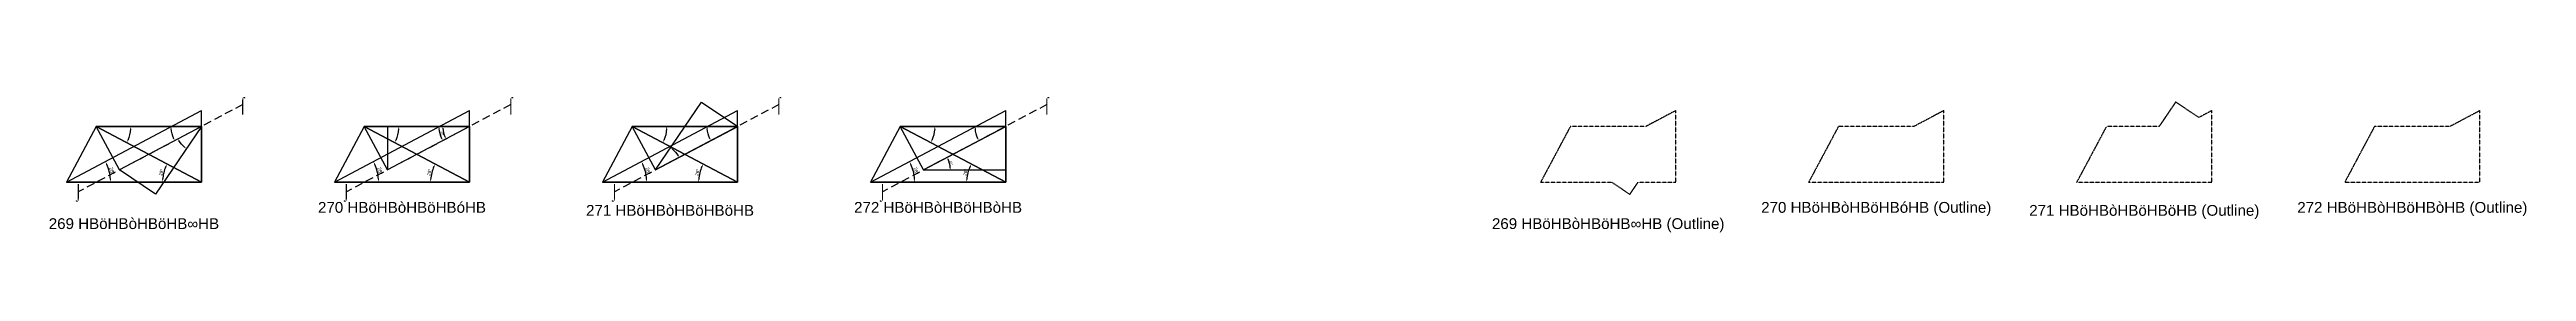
# Model space of a CAD drawing. Header units: millimetres. Extents: x 123348 to 671342, y -3335564 to 24518.
# Drawn here: x 337154 to 611882, y -2665372 to -2648089 of the extents above; entities that cross this region are included whole.
import ezdxf
from ezdxf.enums import TextEntityAlignment as Align

# ---------------------------------------------------------------- set-up
doc = ezdxf.new("R2010")
doc.units = ezdxf.units.MM
doc.header["$PDMODE"] = 35
doc.linetypes.add('DASHED', pattern=[19.05, 12.7, -6.35])
for name, color, linetype in [('BASE', 170, 'Continuous'), ('HYPOTENUSE', 20, 'Continuous'), ('PERPENDICULAR', 90, 'Continuous')]:
    doc.layers.add(name, color=color, linetype=linetype)
doc.styles.add('Arial', font='arial.ttf')
doc.dimstyles.new('ISO-25', dxfattribs={"dimtxt": 250, "dimasz": 100, "dimexe": 1.25, "dimexo": 0.625, "dimgap": 100, "dimtad": 1, "dimdec": 0, "dimtxsty": 'Arial', "dimcen": 2.5, "dimadec": 0, "dimazin": 0, "dimtfac": 1, "dimtdec": 0, "dimtmove": 0, "dimatfit": 3, "dimfxl": 1, "dimarcsym": 0})

# ---------------------------------------------------------------- blocks, each defined once
blk = doc.blocks.new('*D2')
at = {"color": 0, "lineweight": -2, "ltscale": 100, "transparency": 16777216}
blk.add_arc((0, 0), 4906, 4.08845, 23.91155, dxfattribs=at)
at = {"color": 0, "ltscale": 100, "transparency": 16777216}
for points in [[(4432, 1963), (4537, 2014), (4332, 2303)], [(4952, 352), (4835, 348), (4906, 0)]]:
    blk.add_solid(points, dxfattribs=at)
at = {"layer": 'Defpoints', "color": 0, "ltscale": 100, "transparency": 16777216}
for p in [(15000, 7976), (0, 0), (0, 0), (4841, 796), (15000, 0)]:
    blk.add_point(p, dxfattribs=at)
at = {"color": 0, "ltscale": 100, "transparency": 16777216, "insert": (5055, 1260), "char_height": 400, "attachment_point": 5, "rotation": 284, "style": 'Arial'}
blk.add_mtext('28°', dxfattribs=at)
blk = doc.blocks.new('GTN')
at = {"layer": 'BASE'}
blk.add_line((0, 0), (15000, 0), dxfattribs=at)
at = {"layer": 'HYPOTENUSE'}
blk.add_line((0, 0), (15000, 7975.6), dxfattribs=at)
at = {"layer": 'PERPENDICULAR'}
blk.add_line((15000, 0), (15000, 7975.6), dxfattribs=at)
at = {"color": 4, "ltscale": 100}
dim = blk.add_angular_dim_2l(base=(4841, 795.6), line1=((0, 0), (15000, 0)), line2=((0, 0), (15000, 7975.6)), dimstyle='ISO-25', override={"dimtxt": 400, "dimasz": 350, "dimgap": 100}, dxfattribs=at)
dim.commit()
dim.dimension.update_dxf_attribs({"geometry": '*D2', "text_midpoint": (5055.4, 1260.5)})

msp = doc.modelspace()

# ---------------------------------------------------------------- linework, layer by layer
at = {"linetype": 'DASHED', "ltscale": 70}
for p, q in [((358576, -2650513), (340343, -2660208)), ((388306, -2650513), (370073, -2660208)), ((418036, -2650513), (399803, -2660208)), ((447766, -2650513), (429533, -2660208))]:
    msp.add_line(p, q, dxfattribs=at)
at = {"linetype": 'DASHED'}
for points in [[(576992, -2659155), (576992, -2651179), (575535, -2651954), (572974, -2650226), (571145, -2652937), (565298, -2652937), (561992, -2659155)], [(512434, -2660495), (513338, -2659155), (517532, -2659155), (517532, -2651179), (514226, -2652937), (505838, -2652937), (502532, -2659155), (510447, -2659155)], [(547262, -2659155), (547262, -2651179), (543956, -2652937), (535568, -2652937), (532262, -2659155)], [(606722, -2659155), (606722, -2651179), (603416, -2652937), (595028, -2652937), (591722, -2659155)]]:
    msp.add_lwpolyline(points, close=True, dxfattribs=at)

# ---------------------------------------------------------------- block references
at = {"linetype": 'DASHED', "ltscale": 100}
for p, xscale, yscale, zscale, rotation in [((354017, -2652937), -0.6883428104611109, 0.6883428104611109, 0.6883428104611109, 27.99999999999998), ((383747, -2652937), -0.6883428104611109, 0.6883428104611109, 0.6883428104611109, 27.99999999999998), ((413477, -2652937), -0.6883428104611109, 0.6883428104611109, 0.6883428104611109, 27.99999999999998), ((443207, -2652937), -0.6883428104611109, 0.6883428104611109, 0.6883428104611109, 27.99999999999998), ((354017, -2652937), -0.607770627558393, 0.607770627558393, 0.607770627558393, 56.0000000000022), ((404361, -2657784), -0.607770627558393, 0.607770627558393, 0.607770627558393, 236.0000000000023), ((354017, -2659155), 0.882947592858929, 0.882947592858929, 0.882947592858929, 151.9999999999999), ((342324, -2652937), -0.7795964517353771, 0.7795964517353771, 0.7795964517353771, 180), ((383747, -2659155), 0.882947592858929, 0.882947592858929, 0.882947592858929, 151.9999999999999), ((372053, -2652937), -0.7795964517353771, 0.7795964517353771, 0.7795964517353771, 180), ((383747, -2652937), 0.607770627558393, 0.607770627558393, 0.607770627558393, 180), ((413477, -2659155), 0.882947592858929, 0.882947592858929, 0.882947592858929, 151.9999999999999), ((401783, -2652937), -0.7795964517353771, 0.7795964517353771, 0.7795964517353771, 180), ((443207, -2659155), 0.882947592858929, 0.882947592858929, 0.882947592858929, 151.9999999999999), ((431513, -2652937), -0.7795964517353771, 0.7795964517353771, 0.7795964517353771, 180)]:
    msp.add_blockref('GTN', p, dxfattribs=dict(at, xscale=xscale, yscale=yscale, zscale=zscale, rotation=rotation))
at = {"linetype": 'DASHED'}
for p in [(339017, -2659155), (368747, -2659155), (398477, -2659155), (428207, -2659155)]:
    msp.add_blockref('GTN', p, dxfattribs=at)
at = {"linetype": 'DASHED', "ltscale": 100, "xscale": 0.607770627558393, "yscale": 0.607770627558393, "zscale": 0.607770627558393}
msp.add_blockref('GTN', (434091, -2657784), dxfattribs=at)

# ---------------------------------------------------------------- texts
at = {"linetype": 'DASHED', "ltscale": 100, "style": 'Arial'}
for s, p in [('⌠', (358576, -2650513)), ('⌠', (388306, -2650513)), ('⌠', (418036, -2650513)), ('⌠', (447766, -2650513)), ('⌡', (340343, -2660208)), ('⌡', (370073, -2660208)), ('⌡', (399803, -2660208)), ('⌡', (429533, -2660208)), ('270 HBöHBòHBöHBóHB', (376247, -2661946)), ('271 HBöHBòHBöHBöHB', (405977, -2662280)), ('272 HBöHBòHBöHBòHB', (435707, -2661946)), ('270 HBöHBòHBöHBóHB (Outline)', (539762, -2661946)), ('271 HBöHBòHBöHBöHB (Outline)', (569492, -2662280)), ('272 HBöHBòHBöHBòHB (Outline)', (599222, -2661946)), ('269 HBöHBòHBöHB∞HB', (346517, -2663755)), ('269 HBöHBòHBöHB∞HB (Outline)', (510032, -2663755))]:
    msp.add_text(s, height=1200, dxfattribs=at).set_placement(p, align=Align.MIDDLE_CENTER)

doc.saveas('drawing.dxf')
